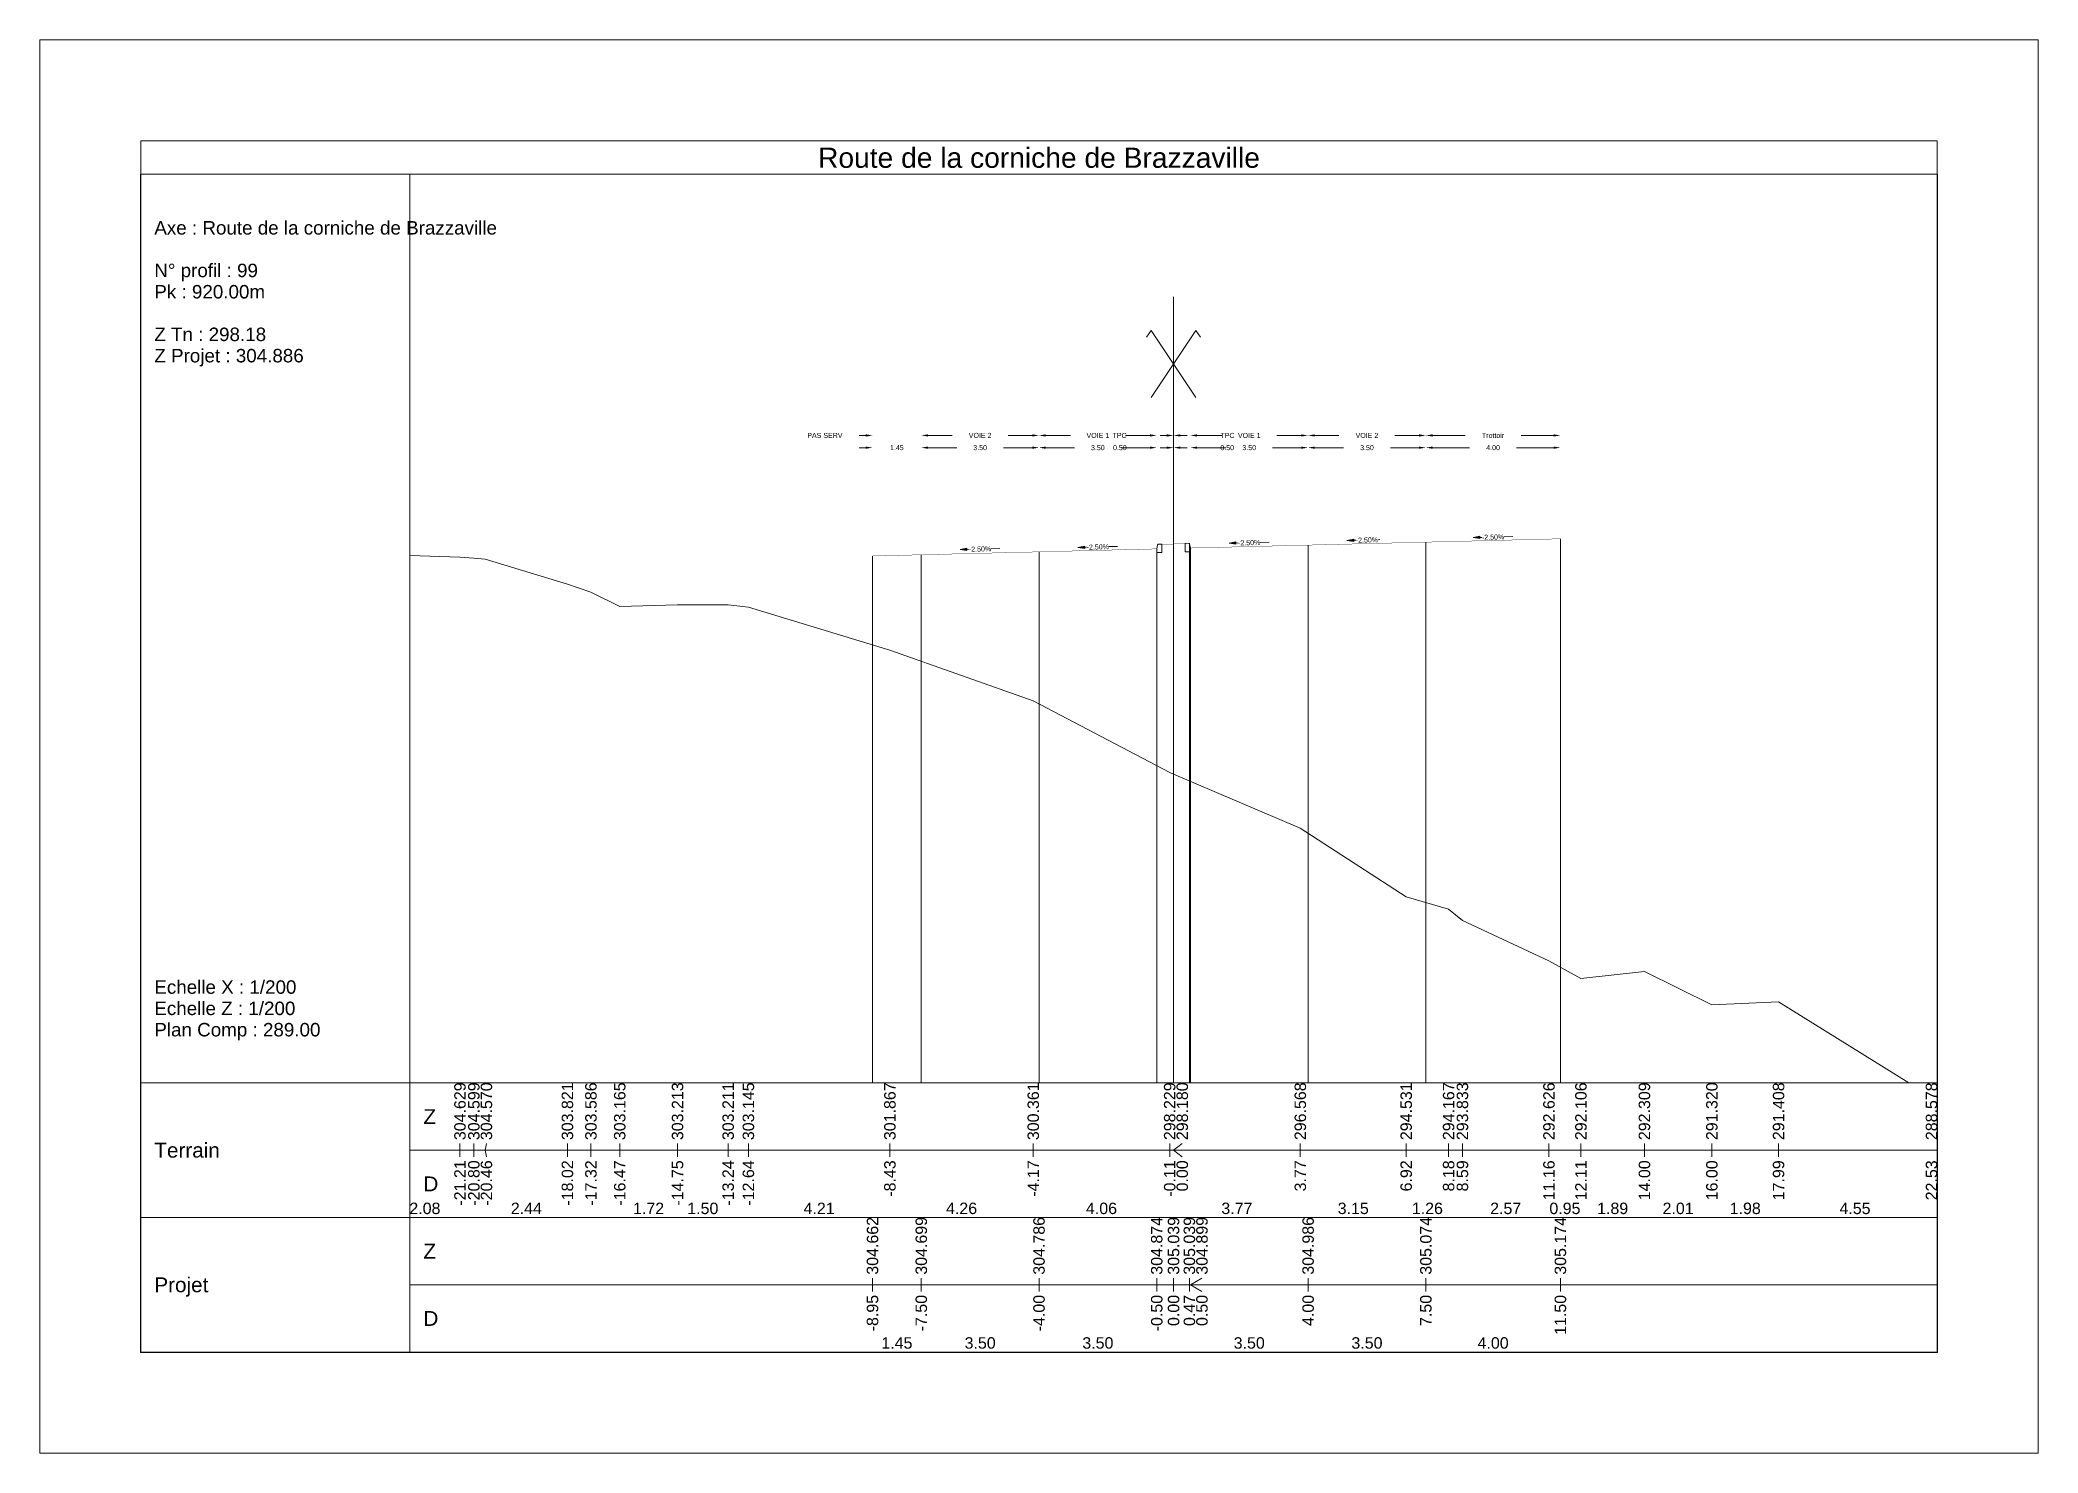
# Model space of a CAD drawing. Extents: x 0 to 74, y -372 to 1003.
# Drawn here: x 0 to 59.4, y -109.8 to -67.8 of the extents above; entities that cross this region are included whole.
import ezdxf
from ezdxf.enums import TextEntityAlignment as Align

# ---------------------------------------------------------------- set-up
doc = ezdxf.new("R2010")
doc.units = 0
doc.header["$LTSCALE"] = 2
doc.header["$PDSIZE"] = -0.004
doc.layers.get('0').update_dxf_attribs({"lineweight": 0})
for name, color, linetype, lineweight in [('Route - Profils type - PT VIA DRO', 5, 'Continuous', 0), ('Route - Profils type - PT VIA GAU', 5, 'Continuous', 0), ('Route - Route de la corniche de Brazzaville - PT - Cadre_P99', 7, 'Continuous', 0), ('Route - Route de la corniche de Brazzaville - PT - Terrain_P99', 5, 'Continuous', 0)]:
    doc.layers.add(name, color=color, linetype=linetype, lineweight=lineweight)
doc.styles.add('CadreTitre', font='arial.ttf', dxfattribs={"height": 0.003})
doc.styles.add('Cotation', font='arial.ttf')
doc.styles.add('CoteHor', font='arial.ttf', dxfattribs={"height": 0.0022})
doc.styles.add('CoteHorA', font='arial.ttf', dxfattribs={"height": 0.0022})
doc.styles.add('CoteTitre', font='arial.ttf', dxfattribs={"height": 0.0017})
doc.styles.add('CoteTitreA', font='arial.ttf', dxfattribs={"height": 0.0017})
doc.styles.add('CoteVert', font='arial.ttf', dxfattribs={"height": 0.0017})
doc.styles.add('CoteVertA', font='arial.ttf', dxfattribs={"height": 0.0017})
doc.styles.add('ProfilCartouche', font='arial.ttf', dxfattribs={"height": 0.002})
doc.dimstyles.new('BRAZZAVILLE', dxfattribs={"dimtxt": 0.15, "dimasz": 0.2, "dimexe": 0.5, "dimexo": 0.5, "dimgap": 0.5, "dimtad": 0, "dimzin": 0, "dimdsep": 46, "dimtxsty": 'Cotation', "dimsah": 1, "dimcen": 0.1, "dimse1": 1, "dimse2": 1, "dimclrd": 1, "dimclre": 256, "dimclrt": 1, "dimaunit": 2, "dimazin": 0, "dimtfac": 1, "dimtdec": 4, "dimtofl": 0, "dimtmove": 0, "dimatfit": 1, "dimfxl": 1, "dimtolj": 1, "dimtzin": 0, "dimlwd": 0, "dimlwe": 0, "dimarcsym": 0})

msp = doc.modelspace()

# ---------------------------------------------------------------- texts
at = {"color": 7, "style": 'CadreTitre'}
msp.add_text('Route de la corniche de Brazzaville', height=0.6, dxfattribs=at).set_placement((29.7, -71.03), align=Align.TOP_CENTER)
at = {"style": 'ProfilCartouche'}
for s, p in [('Axe : Route de la corniche de Brazzaville', (3.4, -73.413)), ('N° profil : 99', (3.4, -74.68)), ('Pk : 920.00m', (3.4, -75.313)), ('Z Tn : 298.18', (3.4, -76.58)), ('Z Projet : 304.886', (3.4, -77.213)), ('Echelle X : 1/200', (3.4, -95.98)), ('Echelle Z : 1/200', (3.4, -96.613)), ('Plan Comp : 289.00', (3.4, -97.247))]:
    msp.add_text(s, height=0.4, dxfattribs=at).set_placement(p, align=Align.MIDDLE_LEFT)
at = {"layer": 'Route - Route de la corniche de Brazzaville - PT - Cadre_P99', "color": 114, "style": 'CoteVert'}
for s, p in [('304.629', (12.486, -100.53)), ('304.599', (12.898, -100.53)), ('304.570', (13.272, -100.53)), ('303.821', (15.681, -100.53)), ('303.586', (16.379, -100.53)), ('303.165', (17.235, -100.53)), ('303.213', (18.954, -100.53)), ('303.211', (20.459, -100.53)), ('303.145', (21.06, -100.53)), ('301.867', (25.267, -100.53)), ('300.361', (29.529, -100.53)), ('298.229', (33.585, -100.53)), ('298.180', (33.959, -100.53)), ('296.568', (37.468, -100.53)), ('294.531', (40.616, -100.53)), ('294.167', (41.877, -100.53)), ('293.833', (42.288, -100.53)), ('292.626', (44.86, -100.53)), ('292.106', (45.81, -100.53)), ('292.309', (47.698, -100.53)), ('291.320', (49.703, -100.53)), ('291.408', (51.686, -100.53)), ('288.578', (56.233, -100.53))]:
    msp.add_text(s, height=0.34, rotation=90, dxfattribs=at).set_placement(p, align=Align.MIDDLE_LEFT)
at = {"layer": 'Route - Route de la corniche de Brazzaville - PT - Cadre_P99', "color": 114, "style": 'CoteHor'}
for s, p in [('Z', (11.4, -99.83)), ('Terrain', (3.4, -100.83)), ('D', (11.4, -101.83))]:
    msp.add_text(s, height=0.44, dxfattribs=at).set_placement(p, align=Align.MIDDLE_LEFT)
at = {"layer": 'Route - Route de la corniche de Brazzaville - PT - Cadre_P99', "color": 114, "style": 'CoteVert'}
for s, p in [('-21.21', (12.486, -101.13)), ('-20.80', (12.898, -101.13)), ('-20.46', (13.272, -101.13)), ('-18.02', (15.681, -101.13)), ('-17.32', (16.379, -101.13)), ('-16.47', (17.235, -101.13)), ('-14.75', (18.954, -101.13)), ('-13.24', (20.459, -101.13)), ('-12.64', (21.06, -101.13)), ('-8.43', (25.267, -101.13)), ('-4.17', (29.529, -101.13)), ('-0.11', (33.585, -101.13)), ('0.00', (33.959, -101.13)), ('3.77', (37.468, -101.13)), ('6.92', (40.616, -101.13)), ('8.18', (41.877, -101.13)), ('8.59', (42.288, -101.13)), ('11.16', (44.86, -101.13)), ('12.11', (45.81, -101.13)), ('14.00', (47.698, -101.13)), ('16.00', (49.703, -101.13)), ('17.99', (51.686, -101.13)), ('22.53', (56.233, -101.13))]:
    msp.add_text(s, height=0.34, rotation=90, dxfattribs=at).set_placement(p, align=Align.MIDDLE_RIGHT)
at = {"layer": 'Route - Route de la corniche de Brazzaville - PT - Cadre_P99', "color": 114, "style": 'CoteTitre'}
for s, p in [('2.08', (11.444, -102.83)), ('2.44', (14.459, -102.83)), ('1.72', (18.094, -102.83)), ('1.50', (19.706, -102.83)), ('4.21', (23.163, -102.83)), ('4.26', (27.398, -102.83)), ('4.06', (31.557, -102.83)), ('3.77', (35.584, -102.83)), ('3.15', (39.042, -102.83)), ('1.26', (41.246, -102.83)), ('2.57', (43.574, -102.83)), ('0.95', (45.335, -102.83)), ('1.89', (46.754, -102.83)), ('2.01', (48.7, -102.83)), ('1.98', (50.695, -102.83)), ('4.55', (53.959, -102.83))]:
    msp.add_text(s, height=0.34, dxfattribs=at).set_placement(p, align=Align.BOTTOM_CENTER)
at = {"layer": 'Route - Route de la corniche de Brazzaville - PT - Cadre_P99', "color": 7, "style": 'CoteVertA'}
for s, p in [('304.662', (24.75, -104.53)), ('304.699', (26.2, -104.53)), ('304.786', (29.7, -104.53)), ('304.874', (33.2, -104.53)), ('305.039', (33.7, -104.53)), ('305.039', (34.17, -104.53)), ('304.899', (34.544, -104.53)), ('304.986', (37.7, -104.53)), ('305.074', (41.2, -104.53)), ('305.174', (45.2, -104.53))]:
    msp.add_text(s, height=0.34, rotation=90, dxfattribs=at).set_placement(p, align=Align.MIDDLE_LEFT)
at = {"layer": 'Route - Route de la corniche de Brazzaville - PT - Cadre_P99', "color": 7, "style": 'CoteHorA'}
for s, p in [('Z', (11.4, -103.83)), ('Projet', (3.4, -104.83)), ('D', (11.4, -105.83))]:
    msp.add_text(s, height=0.44, dxfattribs=at).set_placement(p, align=Align.MIDDLE_LEFT)
at = {"layer": 'Route - Route de la corniche de Brazzaville - PT - Cadre_P99', "color": 7, "style": 'CoteVertA'}
for s, p in [('-8.95', (24.75, -105.13)), ('-7.50', (26.2, -105.13)), ('-4.00', (29.7, -105.13)), ('-0.50', (33.2, -105.13)), ('0.00', (33.7, -105.13)), ('0.47', (34.17, -105.13)), ('0.50', (34.544, -105.13)), ('4.00', (37.7, -105.13)), ('7.50', (41.2, -105.13)), ('11.50', (45.2, -105.13))]:
    msp.add_text(s, height=0.34, rotation=90, dxfattribs=at).set_placement(p, align=Align.MIDDLE_RIGHT)
at = {"layer": 'Route - Route de la corniche de Brazzaville - PT - Cadre_P99', "color": 7, "style": 'CoteTitreA'}
for s, p in [('1.45', (25.475, -106.83)), ('3.50', (27.95, -106.83)), ('3.50', (31.45, -106.83)), ('3.50', (35.95, -106.83)), ('3.50', (39.45, -106.83)), ('4.00', (43.2, -106.83))]:
    msp.add_text(s, height=0.34, dxfattribs=at).set_placement(p, align=Align.BOTTOM_CENTER)

# ---------------------------------------------------------------- blocks, each defined once
blk = doc.blocks.new('*D546')
at = {"layer": 'Defpoints', "color": 0, "transparency": 16777216}
for p in [(34.2, -79.944), (34.2, -79.948), (33.7, -82.944)]:
    blk.add_point(p, dxfattribs=at)
at = {"layer": 'Route - Profils type - PT VIA DRO', "color": 1, "lineweight": 0, "transparency": 16777216}
for p, q in [((33.5, -79.948), (33.3, -79.948)), ((34.4, -79.948), (34.6, -79.948))]:
    blk.add_line(p, q, dxfattribs=at)
at = {"layer": 'Route - Profils type - PT VIA DRO', "color": 1, "transparency": 16777216}
for points in [[(33.5, -79.915), (33.5, -79.981), (33.7, -79.948)], [(34.4, -79.915), (34.4, -79.981), (34.2, -79.948)]]:
    blk.add_solid(points, dxfattribs=at)
at = {"layer": 'Route - Profils type - PT VIA DRO', "color": 1, "transparency": 16777216, "insert": (35.295, -79.948), "char_height": 0.15, "attachment_point": 5, "style": 'Cotation'}
blk.add_mtext('\\A1;0.50', dxfattribs=at)
blk = doc.blocks.new('*D547')
at = {"layer": 'Defpoints', "color": 0, "transparency": 16777216}
for p in [(34.2, -79.944), (37.7, -79.944), (37.7, -79.948)]:
    blk.add_point(p, dxfattribs=at)
at = {"layer": 'Route - Profils type - PT VIA DRO', "color": 1, "lineweight": 0, "transparency": 16777216}
for p, q in [((34.4, -79.948), (35.255, -79.948)), ((37.5, -79.948), (36.645, -79.948))]:
    blk.add_line(p, q, dxfattribs=at)
at = {"layer": 'Route - Profils type - PT VIA DRO', "color": 1, "transparency": 16777216}
for points in [[(34.4, -79.915), (34.4, -79.981), (34.2, -79.948)], [(37.5, -79.915), (37.5, -79.981), (37.7, -79.948)]]:
    blk.add_solid(points, dxfattribs=at)
at = {"layer": 'Route - Profils type - PT VIA DRO', "color": 1, "transparency": 16777216, "insert": (35.95, -79.948), "char_height": 0.15, "attachment_point": 5, "style": 'Cotation'}
blk.add_mtext('\\A1;3.50', dxfattribs=at)
blk = doc.blocks.new('*D548')
at = {"layer": 'Defpoints', "color": 0, "transparency": 16777216}
for p in [(37.7, -79.944), (41.2, -79.944), (41.2, -79.948)]:
    blk.add_point(p, dxfattribs=at)
at = {"layer": 'Route - Profils type - PT VIA DRO', "color": 1, "lineweight": 0, "transparency": 16777216}
for p, q in [((37.9, -79.948), (38.755, -79.948)), ((41, -79.948), (40.145, -79.948))]:
    blk.add_line(p, q, dxfattribs=at)
at = {"layer": 'Route - Profils type - PT VIA DRO', "color": 1, "transparency": 16777216}
for points in [[(37.9, -79.915), (37.9, -79.981), (37.7, -79.948)], [(41, -79.915), (41, -79.981), (41.2, -79.948)]]:
    blk.add_solid(points, dxfattribs=at)
at = {"layer": 'Route - Profils type - PT VIA DRO', "color": 1, "transparency": 16777216, "insert": (39.45, -79.948), "char_height": 0.15, "attachment_point": 5, "style": 'Cotation'}
blk.add_mtext('\\A1;3.50', dxfattribs=at)
blk = doc.blocks.new('*D549')
at = {"layer": 'Defpoints', "color": 0, "transparency": 16777216}
for p in [(34.2, -79.585), (34.2, -80.144), (33.7, -82.944)]:
    blk.add_point(p, dxfattribs=at)
at = {"layer": 'Route - Profils type - PT VIA DRO', "color": 1, "lineweight": 0, "transparency": 16777216}
for p, q in [((33.5, -79.585), (33.3, -79.585)), ((34.4, -79.585), (34.6, -79.585))]:
    blk.add_line(p, q, dxfattribs=at)
at = {"layer": 'Route - Profils type - PT VIA DRO', "color": 1, "transparency": 16777216}
for points in [[(33.5, -79.551), (33.5, -79.618), (33.7, -79.585)], [(34.4, -79.551), (34.4, -79.618), (34.2, -79.585)]]:
    blk.add_solid(points, dxfattribs=at)
at = {"layer": 'Route - Profils type - PT VIA DRO', "color": 1, "transparency": 16777216, "insert": (35.303, -79.585), "char_height": 0.15, "attachment_point": 5, "style": 'Cotation'}
blk.add_mtext('\\A1;TPC', dxfattribs=at)
blk = doc.blocks.new('*D550')
at = {"layer": 'Defpoints', "color": 0, "transparency": 16777216}
for p in [(37.7, -79.585), (34.2, -80.144), (37.7, -79.944)]:
    blk.add_point(p, dxfattribs=at)
at = {"layer": 'Route - Profils type - PT VIA DRO', "color": 1, "lineweight": 0, "transparency": 16777216}
for p, q in [((34.4, -79.585), (35.132, -79.585)), ((37.5, -79.585), (36.768, -79.585))]:
    blk.add_line(p, q, dxfattribs=at)
at = {"layer": 'Route - Profils type - PT VIA DRO', "color": 1, "transparency": 16777216}
for points in [[(34.4, -79.551), (34.4, -79.618), (34.2, -79.585)], [(37.5, -79.551), (37.5, -79.618), (37.7, -79.585)]]:
    blk.add_solid(points, dxfattribs=at)
at = {"layer": 'Route - Profils type - PT VIA DRO', "color": 1, "transparency": 16777216, "insert": (35.95, -79.585), "char_height": 0.15, "attachment_point": 5, "style": 'Cotation'}
blk.add_mtext('\\A1;VOIE 1', dxfattribs=at)
blk = doc.blocks.new('*D551')
at = {"layer": 'Defpoints', "color": 0, "transparency": 16777216}
for p in [(41.2, -79.585), (37.7, -79.944), (41.2, -79.944)]:
    blk.add_point(p, dxfattribs=at)
at = {"layer": 'Route - Profils type - PT VIA DRO', "color": 1, "lineweight": 0, "transparency": 16777216}
for p, q in [((37.9, -79.585), (38.618, -79.585)), ((41, -79.585), (40.282, -79.585))]:
    blk.add_line(p, q, dxfattribs=at)
at = {"layer": 'Route - Profils type - PT VIA DRO', "color": 1, "transparency": 16777216}
for points in [[(37.9, -79.551), (37.9, -79.618), (37.7, -79.585)], [(41, -79.551), (41, -79.618), (41.2, -79.585)]]:
    blk.add_solid(points, dxfattribs=at)
at = {"layer": 'Route - Profils type - PT VIA DRO', "color": 1, "transparency": 16777216, "insert": (39.45, -79.585), "char_height": 0.15, "attachment_point": 5, "style": 'Cotation'}
blk.add_mtext('\\A1;VOIE 2', dxfattribs=at)
blk = doc.blocks.new('*D552')
at = {"layer": 'Defpoints', "color": 0, "transparency": 16777216}
for p in [(41.2, -79.944), (45.2, -79.944), (45.2, -79.948)]:
    blk.add_point(p, dxfattribs=at)
at = {"layer": 'Route - Profils type - PT VIA DRO', "color": 1, "lineweight": 0, "transparency": 16777216}
for p, q in [((41.4, -79.948), (42.502, -79.948)), ((45, -79.948), (43.898, -79.948))]:
    blk.add_line(p, q, dxfattribs=at)
at = {"layer": 'Route - Profils type - PT VIA DRO', "color": 1, "transparency": 16777216}
for points in [[(41.4, -79.915), (41.4, -79.981), (41.2, -79.948)], [(45, -79.915), (45, -79.981), (45.2, -79.948)]]:
    blk.add_solid(points, dxfattribs=at)
at = {"layer": 'Route - Profils type - PT VIA DRO', "color": 1, "transparency": 16777216, "insert": (43.2, -79.948), "char_height": 0.15, "attachment_point": 5, "style": 'Cotation'}
blk.add_mtext('\\A1;4.00', dxfattribs=at)
blk = doc.blocks.new('*D553')
at = {"layer": 'Defpoints', "color": 0, "transparency": 16777216}
for p in [(45.2, -79.585), (41.2, -79.944), (45.2, -79.944)]:
    blk.add_point(p, dxfattribs=at)
at = {"layer": 'Route - Profils type - PT VIA DRO', "color": 1, "lineweight": 0, "transparency": 16777216}
for p, q in [((41.4, -79.585), (42.369, -79.585)), ((45, -79.585), (44.031, -79.585))]:
    blk.add_line(p, q, dxfattribs=at)
at = {"layer": 'Route - Profils type - PT VIA DRO', "color": 1, "transparency": 16777216}
for points in [[(41.4, -79.551), (41.4, -79.618), (41.2, -79.585)], [(45, -79.551), (45, -79.618), (45.2, -79.585)]]:
    blk.add_solid(points, dxfattribs=at)
at = {"layer": 'Route - Profils type - PT VIA DRO', "color": 1, "transparency": 16777216, "insert": (43.2, -79.585), "char_height": 0.15, "attachment_point": 5, "style": 'Cotation'}
blk.add_mtext('\\A1;Trottoir', dxfattribs=at)
blk = doc.blocks.new('MENSURA_COTEPENTE_160')
at = {"layer": 'Route - Profils type - PT VIA DRO', "linetype": 'Continuous', "lineweight": 0}
blk.add_hatch(color=1, dxfattribs=at).paths.add_polyline_path([(0.17778, -4.90459), (0.17678, -4.90479), (0.17778, -4.90494)])
at = {"layer": 'Route - Profils type - PT VIA DRO', "color": 1, "linetype": 'Continuous', "lineweight": 0}
for p, q in [((0.17778, -4.90476), (0.17808, -4.90475)), ((0.18139, -4.90467), (0.18269, -4.90464))]:
    blk.add_line(p, q, dxfattribs=at)
at = {"layer": 'Route - Profils type - PT VIA DRO', "color": 1, "linetype": 'Continuous', "lineweight": 0, "flags": 128}
blk.add_lwpolyline([(0.17778, -4.90459), (0.17678, -4.90479), (0.17778, -4.90494), (0.17778, -4.90459)], close=True, dxfattribs=at)
at = {"layer": 'Route - Profils type - PT VIA DRO', "color": 1, "style": 'Cotation'}
blk.add_text('-2.50%', height=0.00075, rotation=1.4321, dxfattribs=at).set_placement((0.17974, -4.90471), align=Align.MIDDLE_CENTER)
blk = doc.blocks.new('MENSURA_COTEPENTE_161')
at = {"layer": 'Route - Profils type - PT VIA DRO', "linetype": 'Continuous', "lineweight": 0}
blk.add_hatch(color=1, dxfattribs=at).paths.add_polyline_path([(0.19528, -4.90418), (0.19428, -4.90438), (0.19529, -4.90453)])
at = {"layer": 'Route - Profils type - PT VIA DRO', "color": 1, "linetype": 'Continuous', "lineweight": 0}
for p, q in [((0.19528, -4.90436), (0.19558, -4.90435)), ((0.19889, -4.90427), (0.19914, -4.90426))]:
    blk.add_line(p, q, dxfattribs=at)
at = {"layer": 'Route - Profils type - PT VIA DRO', "color": 1, "linetype": 'Continuous', "lineweight": 0, "flags": 128}
blk.add_lwpolyline([(0.19528, -4.90418), (0.19428, -4.90438), (0.19529, -4.90453), (0.19528, -4.90418)], close=True, dxfattribs=at)
at = {"layer": 'Route - Profils type - PT VIA DRO', "color": 1, "style": 'Cotation'}
blk.add_text('-2.50%', height=0.00075, rotation=1.4321, dxfattribs=at).set_placement((0.19724, -4.90431), align=Align.MIDDLE_CENTER)
blk = doc.blocks.new('MENSURA_COTEPENTE_162')
at = {"layer": 'Route - Profils type - PT VIA DRO', "linetype": 'Continuous', "lineweight": 0}
blk.add_hatch(color=1, dxfattribs=at).paths.add_polyline_path([(0.21403, -4.90376), (0.21303, -4.90396), (0.21404, -4.90411)])
at = {"layer": 'Route - Profils type - PT VIA DRO', "color": 1, "linetype": 'Continuous', "lineweight": 0}
for p, q in [((0.21403, -4.90393), (0.21433, -4.90393)), ((0.21764, -4.90384), (0.21894, -4.90381))]:
    blk.add_line(p, q, dxfattribs=at)
at = {"layer": 'Route - Profils type - PT VIA DRO', "color": 1, "linetype": 'Continuous', "lineweight": 0, "flags": 128}
blk.add_lwpolyline([(0.21403, -4.90376), (0.21303, -4.90396), (0.21404, -4.90411), (0.21403, -4.90376)], close=True, dxfattribs=at)
at = {"layer": 'Route - Profils type - PT VIA DRO', "color": 1, "style": 'Cotation'}
blk.add_text('-2.50%', height=0.00075, rotation=1.4321, dxfattribs=at).set_placement((0.21599, -4.90388), align=Align.MIDDLE_CENTER)
blk = doc.blocks.new('T2__mirroredMSX', base_point=(-6.713, 11.473))
at = {"linetype": 'Continuous', "flags": 128}
blk.add_lwpolyline([(-6.837, 11.703), (-6.863, 11.583), (-6.863, 11.473), (-6.713, 11.473), (-6.713, 11.723), (-6.818, 11.719, 0.339869)], format="xyb", close=True, dxfattribs=at)
blk = doc.blocks.new('*D557')
at = {"layer": 'Defpoints', "color": 0, "transparency": 16777216}
for p in [(33.2, -79.944), (33.2, -79.948), (33.7, -82.944)]:
    blk.add_point(p, dxfattribs=at)
at = {"layer": 'Route - Profils type - PT VIA GAU', "color": 1, "lineweight": 0, "transparency": 16777216}
for p, q in [((33, -79.948), (32.8, -79.948)), ((33.9, -79.948), (34.1, -79.948))]:
    blk.add_line(p, q, dxfattribs=at)
at = {"layer": 'Route - Profils type - PT VIA GAU', "color": 1, "transparency": 16777216}
for points in [[(33, -79.915), (33, -79.981), (33.2, -79.948)], [(33.9, -79.915), (33.9, -79.981), (33.7, -79.948)]]:
    blk.add_solid(points, dxfattribs=at)
at = {"layer": 'Route - Profils type - PT VIA GAU', "color": 1, "transparency": 16777216, "insert": (32.105, -79.948), "char_height": 0.15, "attachment_point": 5, "style": 'Cotation'}
blk.add_mtext('\\A1;0.50', dxfattribs=at)
blk = doc.blocks.new('*D558')
at = {"layer": 'Defpoints', "color": 0, "transparency": 16777216}
for p in [(29.7, -79.944), (29.7, -79.948), (33.2, -79.944)]:
    blk.add_point(p, dxfattribs=at)
at = {"layer": 'Route - Profils type - PT VIA GAU', "color": 1, "lineweight": 0, "transparency": 16777216}
for p, q in [((29.9, -79.948), (30.755, -79.948)), ((33, -79.948), (32.145, -79.948))]:
    blk.add_line(p, q, dxfattribs=at)
at = {"layer": 'Route - Profils type - PT VIA GAU', "color": 1, "transparency": 16777216}
for points in [[(29.9, -79.915), (29.9, -79.981), (29.7, -79.948)], [(33, -79.915), (33, -79.981), (33.2, -79.948)]]:
    blk.add_solid(points, dxfattribs=at)
at = {"layer": 'Route - Profils type - PT VIA GAU', "color": 1, "transparency": 16777216, "insert": (31.45, -79.948), "char_height": 0.15, "attachment_point": 5, "style": 'Cotation'}
blk.add_mtext('\\A1;3.50', dxfattribs=at)
blk = doc.blocks.new('*D559')
at = {"layer": 'Defpoints', "color": 0, "transparency": 16777216}
for p in [(26.2, -79.944), (26.2, -79.948), (29.7, -79.944)]:
    blk.add_point(p, dxfattribs=at)
at = {"layer": 'Route - Profils type - PT VIA GAU', "color": 1, "lineweight": 0, "transparency": 16777216}
for p, q in [((26.4, -79.948), (27.255, -79.948)), ((29.5, -79.948), (28.645, -79.948))]:
    blk.add_line(p, q, dxfattribs=at)
at = {"layer": 'Route - Profils type - PT VIA GAU', "color": 1, "transparency": 16777216}
for points in [[(26.4, -79.915), (26.4, -79.981), (26.2, -79.948)], [(29.5, -79.915), (29.5, -79.981), (29.7, -79.948)]]:
    blk.add_solid(points, dxfattribs=at)
at = {"layer": 'Route - Profils type - PT VIA GAU', "color": 1, "transparency": 16777216, "insert": (27.95, -79.948), "char_height": 0.15, "attachment_point": 5, "style": 'Cotation'}
blk.add_mtext('\\A1;3.50', dxfattribs=at)
blk = doc.blocks.new('*D560')
at = {"layer": 'Defpoints', "color": 0, "transparency": 16777216}
for p in [(33.2, -79.585), (33.2, -80.144), (33.7, -82.944)]:
    blk.add_point(p, dxfattribs=at)
at = {"layer": 'Route - Profils type - PT VIA GAU', "color": 1, "lineweight": 0, "transparency": 16777216}
for p, q in [((33, -79.585), (32.8, -79.585)), ((33.9, -79.585), (34.1, -79.585))]:
    blk.add_line(p, q, dxfattribs=at)
at = {"layer": 'Route - Profils type - PT VIA GAU', "color": 1, "transparency": 16777216}
for points in [[(33, -79.551), (33, -79.618), (33.2, -79.585)], [(33.9, -79.551), (33.9, -79.618), (33.7, -79.585)]]:
    blk.add_solid(points, dxfattribs=at)
at = {"layer": 'Route - Profils type - PT VIA GAU', "color": 1, "transparency": 16777216, "insert": (32.097, -79.585), "char_height": 0.15, "attachment_point": 5, "style": 'Cotation'}
blk.add_mtext('\\A1;TPC', dxfattribs=at)
blk = doc.blocks.new('*D561')
at = {"layer": 'Defpoints', "color": 0, "transparency": 16777216}
for p in [(29.7, -79.585), (29.7, -79.944), (33.2, -80.144)]:
    blk.add_point(p, dxfattribs=at)
at = {"layer": 'Route - Profils type - PT VIA GAU', "color": 1, "lineweight": 0, "transparency": 16777216}
for p, q in [((29.9, -79.585), (30.632, -79.585)), ((33, -79.585), (32.268, -79.585))]:
    blk.add_line(p, q, dxfattribs=at)
at = {"layer": 'Route - Profils type - PT VIA GAU', "color": 1, "transparency": 16777216}
for points in [[(29.9, -79.551), (29.9, -79.618), (29.7, -79.585)], [(33, -79.551), (33, -79.618), (33.2, -79.585)]]:
    blk.add_solid(points, dxfattribs=at)
at = {"layer": 'Route - Profils type - PT VIA GAU', "color": 1, "transparency": 16777216, "insert": (31.45, -79.585), "char_height": 0.15, "attachment_point": 5, "style": 'Cotation'}
blk.add_mtext('\\A1;VOIE 1', dxfattribs=at)
blk = doc.blocks.new('*D562')
at = {"layer": 'Defpoints', "color": 0, "transparency": 16777216}
for p in [(26.2, -79.585), (26.2, -79.944), (29.7, -79.944)]:
    blk.add_point(p, dxfattribs=at)
at = {"layer": 'Route - Profils type - PT VIA GAU', "color": 1, "lineweight": 0, "transparency": 16777216}
for p, q in [((26.4, -79.585), (27.118, -79.585)), ((29.5, -79.585), (28.782, -79.585))]:
    blk.add_line(p, q, dxfattribs=at)
at = {"layer": 'Route - Profils type - PT VIA GAU', "color": 1, "transparency": 16777216}
for points in [[(26.4, -79.551), (26.4, -79.618), (26.2, -79.585)], [(29.5, -79.551), (29.5, -79.618), (29.7, -79.585)]]:
    blk.add_solid(points, dxfattribs=at)
at = {"layer": 'Route - Profils type - PT VIA GAU', "color": 1, "transparency": 16777216, "insert": (27.95, -79.585), "char_height": 0.15, "attachment_point": 5, "style": 'Cotation'}
blk.add_mtext('\\A1;VOIE 2', dxfattribs=at)
blk = doc.blocks.new('*D563')
at = {"layer": 'Defpoints', "color": 0, "transparency": 16777216}
for p in [(24.75, -79.585), (24.75, -79.944), (26.2, -79.944)]:
    blk.add_point(p, dxfattribs=at)
at = {"layer": 'Route - Profils type - PT VIA GAU', "color": 1, "lineweight": 0, "transparency": 16777216}
for p, q in [((24.55, -79.585), (24.35, -79.585)), ((26.4, -79.585), (26.6, -79.585))]:
    blk.add_line(p, q, dxfattribs=at)
at = {"layer": 'Route - Profils type - PT VIA GAU', "color": 1, "transparency": 16777216}
for points in [[(24.55, -79.551), (24.55, -79.618), (24.75, -79.585)], [(26.4, -79.551), (26.4, -79.618), (26.2, -79.585)]]:
    blk.add_solid(points, dxfattribs=at)
at = {"layer": 'Route - Profils type - PT VIA GAU', "color": 1, "transparency": 16777216, "insert": (23.335, -79.585), "char_height": 0.15, "attachment_point": 5, "style": 'Cotation'}
blk.add_mtext('\\A1;PAS SERV', dxfattribs=at)
blk = doc.blocks.new('*D564')
at = {"layer": 'Defpoints', "color": 0, "transparency": 16777216}
for p in [(24.75, -79.944), (24.75, -79.948), (26.2, -79.944)]:
    blk.add_point(p, dxfattribs=at)
at = {"layer": 'Route - Profils type - PT VIA GAU', "color": 1, "lineweight": 0, "transparency": 16777216}
for p, q in [((24.55, -79.948), (24.35, -79.948)), ((26.4, -79.948), (26.6, -79.948))]:
    blk.add_line(p, q, dxfattribs=at)
at = {"layer": 'Route - Profils type - PT VIA GAU', "color": 1, "transparency": 16777216}
for points in [[(24.55, -79.915), (24.55, -79.981), (24.75, -79.948)], [(26.4, -79.915), (26.4, -79.981), (26.2, -79.948)]]:
    blk.add_solid(points, dxfattribs=at)
at = {"layer": 'Route - Profils type - PT VIA GAU', "color": 1, "transparency": 16777216, "insert": (25.475, -79.948), "char_height": 0.15, "attachment_point": 5, "style": 'Cotation'}
blk.add_mtext('\\A1;1.45', dxfattribs=at)
blk = doc.blocks.new('MENSURA_COTEPENTE_163')
at = {"layer": 'Route - Profils type - PT VIA GAU', "linetype": 'Continuous', "lineweight": 0}
blk.add_hatch(color=1, dxfattribs=at).paths.add_polyline_path([(0.15529, -4.90557), (0.15428, -4.90541), (0.15528, -4.90521)])
at = {"layer": 'Route - Profils type - PT VIA GAU', "color": 1, "linetype": 'Continuous', "lineweight": 0}
for p, q in [((0.15528, -4.90539), (0.15558, -4.90538)), ((0.15889, -4.9053), (0.16019, -4.90527))]:
    blk.add_line(p, q, dxfattribs=at)
at = {"layer": 'Route - Profils type - PT VIA GAU', "color": 1, "linetype": 'Continuous', "lineweight": 0, "flags": 128}
blk.add_lwpolyline([(0.15529, -4.90557), (0.15428, -4.90541), (0.15528, -4.90521), (0.15529, -4.90557)], close=True, dxfattribs=at)
at = {"layer": 'Route - Profils type - PT VIA GAU', "color": 1, "style": 'Cotation'}
blk.add_text('-2.50%', height=0.00075, rotation=-358.5679, dxfattribs=at).set_placement((0.15724, -4.90534), align=Align.MIDDLE_CENTER)
blk = doc.blocks.new('MENSURA_COTEPENTE_164')
at = {"layer": 'Route - Profils type - PT VIA GAU', "linetype": 'Continuous', "lineweight": 0}
blk.add_hatch(color=1, dxfattribs=at).paths.add_polyline_path([(0.13778, -4.90588), (0.13678, -4.90572), (0.13777, -4.90552)])
at = {"layer": 'Route - Profils type - PT VIA GAU', "color": 1, "linetype": 'Continuous', "lineweight": 0}
for p, q in [((0.13778, -4.9057), (0.13808, -4.90569)), ((0.14139, -4.90561), (0.14269, -4.90558))]:
    blk.add_line(p, q, dxfattribs=at)
at = {"layer": 'Route - Profils type - PT VIA GAU', "color": 1, "linetype": 'Continuous', "lineweight": 0, "flags": 128}
blk.add_lwpolyline([(0.13778, -4.90588), (0.13678, -4.90572), (0.13777, -4.90552), (0.13778, -4.90588)], close=True, dxfattribs=at)
at = {"layer": 'Route - Profils type - PT VIA GAU', "color": 1, "style": 'Cotation'}
blk.add_text('-2.50%', height=0.00075, rotation=-358.5679, dxfattribs=at).set_placement((0.13973, -4.90565), align=Align.MIDDLE_CENTER)
blk = doc.blocks.new('T2', base_point=(-6.713, 11.473))
at = {"linetype": 'Continuous', "flags": 128}
blk.add_lwpolyline([(-6.837, 11.703), (-6.863, 11.583), (-6.863, 11.473), (-6.713, 11.473), (-6.713, 11.723), (-6.818, 11.719, 0.339869)], format="xyb", close=True, dxfattribs=at)

# ---------------------------------------------------------------- dimensions: what is measured, and where the dimension line sits
at = {"layer": 'Route - Profils type - PT VIA DRO'}
for base, p1, p2, text, picture, middle in [((34.2, -79.585), (33.7, -82.944), (34.2, -80.144), 'TPC', '*D549', (35.303, -79.585)), ((37.7, -79.585), (34.2, -80.144), (37.7, -79.944), 'VOIE 1', '*D550', (35.95, -79.585)), ((41.2, -79.585), (37.7, -79.944), (41.2, -79.944), 'VOIE 2', '*D551', (39.45, -79.585)), ((45.2, -79.585), (41.2, -79.944), (45.2, -79.944), 'Trottoir', '*D553', (43.2, -79.585)), ((34.2, -79.948), (33.7, -82.944), (34.2, -79.944), '0.50', '*D546', (35.295, -79.948)), ((37.7, -79.948), (34.2, -79.944), (37.7, -79.944), '3.50', '*D547', (35.95, -79.948)), ((41.2, -79.948), (37.7, -79.944), (41.2, -79.944), '3.50', '*D548', (39.45, -79.948)), ((45.2, -79.948), (41.2, -79.944), (45.2, -79.944), '4.00', '*D552', (43.2, -79.948))]:
    dim = msp.add_linear_dim(base=base, p1=p1, p2=p2, text=text, dimstyle='BRAZZAVILLE', override={"dimscale": 1, "dimclrt": 1}, dxfattribs=at)
    dim.commit()
    dim.dimension.update_dxf_attribs({"geometry": picture, "text_midpoint": middle})
at = {"layer": 'Route - Profils type - PT VIA GAU'}
for base, p1, p2, text, picture, middle in [((24.75, -79.585), (26.2, -79.944), (24.75, -79.944), 'PAS SERV', '*D563', (23.335, -79.585)), ((26.2, -79.585), (29.7, -79.944), (26.2, -79.944), 'VOIE 2', '*D562', (27.95, -79.585)), ((29.7, -79.585), (33.2, -80.144), (29.7, -79.944), 'VOIE 1', '*D561', (31.45, -79.585)), ((33.2, -79.585), (33.7, -82.944), (33.2, -80.144), 'TPC', '*D560', (32.097, -79.585)), ((24.75, -79.948), (26.2, -79.944), (24.75, -79.944), '1.45', '*D564', (25.475, -79.948)), ((26.2, -79.948), (29.7, -79.944), (26.2, -79.944), '3.50', '*D559', (27.95, -79.948)), ((29.7, -79.948), (33.2, -79.944), (29.7, -79.944), '3.50', '*D558', (31.45, -79.948)), ((33.2, -79.948), (33.7, -82.944), (33.2, -79.944), '0.50', '*D557', (32.105, -79.948))]:
    dim = msp.add_linear_dim(base=base, p1=p1, p2=p2, text=text, dimstyle='BRAZZAVILLE', override={"dimscale": 1, "dimclrt": 1}, dxfattribs=at)
    dim.commit()
    dim.dimension.update_dxf_attribs({"geometry": picture, "text_midpoint": middle})

# ---------------------------------------------------------------- linework, layer by layer
at = {"flags": 128}
for points in [[(0, -109.83), (0, -67.83), (59.4, -67.83), (59.4, -109.83)], [(3, -106.83), (3, -70.83), (56.4, -70.83), (56.4, -106.83)]]:
    msp.add_lwpolyline(points, close=True, dxfattribs=at)
at = {"layer": 'Route - Profils type - PT VIA DRO', "color": 1, "linetype": 'Continuous', "flags": 128}
msp.add_lwpolyline([(33.7, -82.791, 0.01, 0.01, 0), (34.05, -82.791, 0.01, 0.01, 0), (34.17, -82.791, 0.01, 0.01, 0), (34.2, -82.931, 0.01, 0.01, 0), (37.7, -82.844, 0.01, 0.01, 0), (41.2, -82.756, 0.01, 0.01, 0), (45.2, -82.656, 0.01, 0.01, 0)], format="xyseb", dxfattribs=at)
at = {"layer": 'Route - Profils type - PT VIA GAU', "color": 1, "linetype": 'Continuous', "flags": 128}
msp.add_lwpolyline([(33.7, -82.816, 0.01, 0.01, 0), (33.23, -82.816, 0.01, 0.01, 0), (33.2, -82.956, 0.01, 0.01, 0), (29.7, -83.044, 0.01, 0.01, 0), (26.2, -83.131, 0.01, 0.01, 0), (24.75, -83.168, 0.01, 0.01, 0)], format="xyseb", dxfattribs=at)
at = {"layer": 'Route - Route de la corniche de Brazzaville - PT - Cadre_P99', "color": 7, "linetype": 'Continuous'}
for p, q in [((11, -71.83), (11, -106.83)), ((33.7, -79.461), (33.7, -75.461)), ((32.9, -76.661), (33.033, -76.461)), ((34.367, -78.461), (33.033, -76.461)), ((33.033, -78.461), (34.367, -76.461)), ((34.5, -76.661), (34.367, -76.461)), ((33.7, -98.83), (33.7, -79.461)), ((26.2, -98.83), (26.2, -83.131)), ((26.2, -98.83), (26.2, -83.131)), ((29.7, -98.83), (29.7, -83.044)), ((29.7, -98.83), (29.7, -83.044)), ((33.2, -98.83), (33.2, -82.956)), ((33.2, -98.83), (33.2, -82.956)), ((33.7, -98.83), (33.7, -82.791)), ((33.7, -98.83), (33.7, -82.791)), ((34.17, -98.83), (34.17, -82.791)), ((34.17, -98.83), (34.17, -82.791)), ((34.2, -98.83), (34.2, -82.931)), ((34.2, -98.83), (34.2, -82.931)), ((37.7, -98.83), (37.7, -82.844)), ((37.7, -98.83), (37.7, -82.844)), ((41.2, -98.83), (41.2, -82.756)), ((41.2, -98.83), (41.2, -82.756)), ((45.2, -98.83), (45.2, -82.656)), ((45.2, -98.83), (45.2, -82.656)), ((24.75, -98.83), (24.75, -83.168)), ((24.75, -98.83), (24.75, -83.168)), ((56.4, -98.83), (3, -98.83)), ((56.4, -100.83), (11, -100.83)), ((56.4, -102.83), (3, -102.83)), ((56.4, -102.83), (3, -102.83)), ((56.4, -102.83), (3, -102.83)), ((56.4, -102.83), (3, -102.83)), ((56.4, -102.83), (3, -102.83)), ((56.4, -102.83), (3, -102.83)), ((56.4, -102.83), (3, -102.83)), ((56.4, -104.83), (11, -104.83)), ((24.75, -104.63), (24.75, -104.83)), ((24.75, -105.03), (24.75, -104.83)), ((26.2, -104.63), (26.2, -104.83)), ((26.2, -105.03), (26.2, -104.83)), ((29.7, -104.63), (29.7, -104.83)), ((29.7, -105.03), (29.7, -104.83)), ((33.2, -104.63), (33.2, -104.83)), ((33.2, -105.03), (33.2, -104.83)), ((33.7, -104.63), (33.7, -104.83)), ((33.7, -105.03), (33.7, -104.83)), ((34.17, -104.63), (34.17, -104.83)), ((34.17, -105.03), (34.17, -104.83)), ((34.544, -104.63), (34.2, -104.83)), ((34.544, -105.03), (34.2, -104.83)), ((37.7, -104.63), (37.7, -104.83)), ((37.7, -105.03), (37.7, -104.83)), ((41.2, -104.63), (41.2, -104.83)), ((41.2, -105.03), (41.2, -104.83)), ((45.2, -104.63), (45.2, -104.83)), ((45.2, -105.03), (45.2, -104.83)), ((56.4, -106.83), (3, -106.83)), ((56.4, -106.83), (3, -106.83)), ((56.4, -106.83), (3, -106.83)), ((56.4, -106.83), (3, -106.83)), ((56.4, -106.83), (3, -106.83)), ((56.4, -106.83), (3, -106.83))]:
    msp.add_line(p, q, dxfattribs=at)
at = {"layer": 'Route - Route de la corniche de Brazzaville - PT - Cadre_P99', "color": 114, "linetype": 'Continuous'}
for p, q in [((12.486, -100.63), (12.486, -100.83)), ((12.486, -101.03), (12.486, -100.83)), ((12.898, -100.63), (12.898, -100.83)), ((12.898, -101.03), (12.898, -100.83)), ((13.272, -100.63), (13.237, -100.83)), ((13.272, -101.03), (13.237, -100.83)), ((15.681, -100.63), (15.681, -100.83)), ((15.681, -101.03), (15.681, -100.83)), ((16.379, -100.63), (16.379, -100.83)), ((16.379, -101.03), (16.379, -100.83)), ((17.235, -100.63), (17.235, -100.83)), ((17.235, -101.03), (17.235, -100.83)), ((18.954, -100.63), (18.954, -100.83)), ((18.954, -101.03), (18.954, -100.83)), ((20.459, -100.63), (20.459, -100.83)), ((20.459, -101.03), (20.459, -100.83)), ((21.06, -100.63), (21.06, -100.83)), ((21.06, -101.03), (21.06, -100.83)), ((25.267, -100.63), (25.267, -100.83)), ((25.267, -101.03), (25.267, -100.83)), ((29.529, -100.63), (29.529, -100.83)), ((29.529, -101.03), (29.529, -100.83)), ((33.585, -100.63), (33.585, -100.83)), ((33.585, -101.03), (33.585, -100.83)), ((33.959, -100.63), (33.7, -100.83)), ((33.959, -101.03), (33.7, -100.83)), ((37.468, -100.63), (37.468, -100.83)), ((37.468, -101.03), (37.468, -100.83)), ((40.616, -100.63), (40.616, -100.83)), ((40.616, -101.03), (40.616, -100.83)), ((41.877, -100.63), (41.877, -100.83)), ((41.877, -101.03), (41.877, -100.83)), ((42.288, -100.63), (42.288, -100.83)), ((42.288, -101.03), (42.288, -100.83)), ((44.86, -100.63), (44.86, -100.83)), ((44.86, -101.03), (44.86, -100.83)), ((45.81, -100.63), (45.81, -100.83)), ((45.81, -101.03), (45.81, -100.83)), ((47.698, -100.63), (47.698, -100.83)), ((47.698, -101.03), (47.698, -100.83)), ((49.703, -100.63), (49.703, -100.83)), ((49.703, -101.03), (49.703, -100.83)), ((51.686, -100.63), (51.686, -100.83)), ((51.686, -101.03), (51.686, -100.83))]:
    msp.add_line(p, q, dxfattribs=at)
at = {"layer": 'Route - Route de la corniche de Brazzaville - PT - Cadre_P99', "flags": 128}
msp.add_lwpolyline([(2.99, -106.84), (2.99, -71.82), (56.41, -71.82), (56.41, -106.84)], close=True, dxfattribs=at)
at = {"layer": 'Route - Route de la corniche de Brazzaville - PT - Terrain_P99', "color": 114, "linetype": 'Continuous', "flags": 128}
msp.add_lwpolyline([(11, -83.149), (12.486, -83.201), (12.898, -83.231), (13.237, -83.26), (15.681, -84.009), (16.379, -84.244), (17.235, -84.665), (18.954, -84.617), (20.459, -84.619), (21.06, -84.685), (25.267, -85.963), (29.529, -87.469), (33.585, -89.601), (33.7, -89.65), (37.468, -91.262), (40.616, -93.299), (41.877, -93.663), (42.288, -93.997), (44.86, -95.204), (45.81, -95.724), (47.698, -95.521), (49.703, -96.51), (51.686, -96.422), (55.554, -98.83)], dxfattribs=at)
msp.add_lwpolyline([(11, -83.149), (12.486, -83.201), (12.898, -83.231), (13.237, -83.26), (15.681, -84.009), (16.379, -84.244), (17.235, -84.665), (18.954, -84.617), (20.459, -84.619), (21.06, -84.685), (25.267, -85.963), (29.529, -87.469), (33.585, -89.601), (33.7, -89.65), (37.468, -91.262), (40.616, -93.299), (41.877, -93.663), (42.288, -93.997), (44.86, -95.204), (45.81, -95.724), (47.698, -95.521), (49.703, -96.51), (51.686, -96.422), (55.554, -98.83)], dxfattribs=at)

# ---------------------------------------------------------------- block references
at = {"layer": 'Route - Profils type - PT VIA DRO', "xscale": 200, "yscale": 200, "zscale": 200}
for name in ['MENSURA_COTEPENTE_162', 'MENSURA_COTEPENTE_160', 'MENSURA_COTEPENTE_161']:
    msp.add_blockref(name, (0, 898.17), dxfattribs=at)
at = {"layer": 'Route - Profils type - PT VIA DRO', "xscale": -1, "zscale": 200}
msp.add_blockref('T2__mirroredMSX', (34.05, -83.041), dxfattribs=at)
at = {"layer": 'Route - Profils type - PT VIA GAU', "xscale": 200, "yscale": 200, "zscale": 200}
for name in ['MENSURA_COTEPENTE_164', 'MENSURA_COTEPENTE_163']:
    msp.add_blockref(name, (0, 898.17), dxfattribs=at)
at = {"layer": 'Route - Profils type - PT VIA GAU', "zscale": 200}
msp.add_blockref('T2', (33.35, -83.066), dxfattribs=at)

msp.set_redraw_order([(e.dxf.handle, doc.entitydb.next_handle()) for e in msp.query("TEXT MTEXT ATTDEF DIMENSION ARC_DIMENSION")])  # texts and dimensions are drawn at this point

doc.saveas('drawing.dxf')
